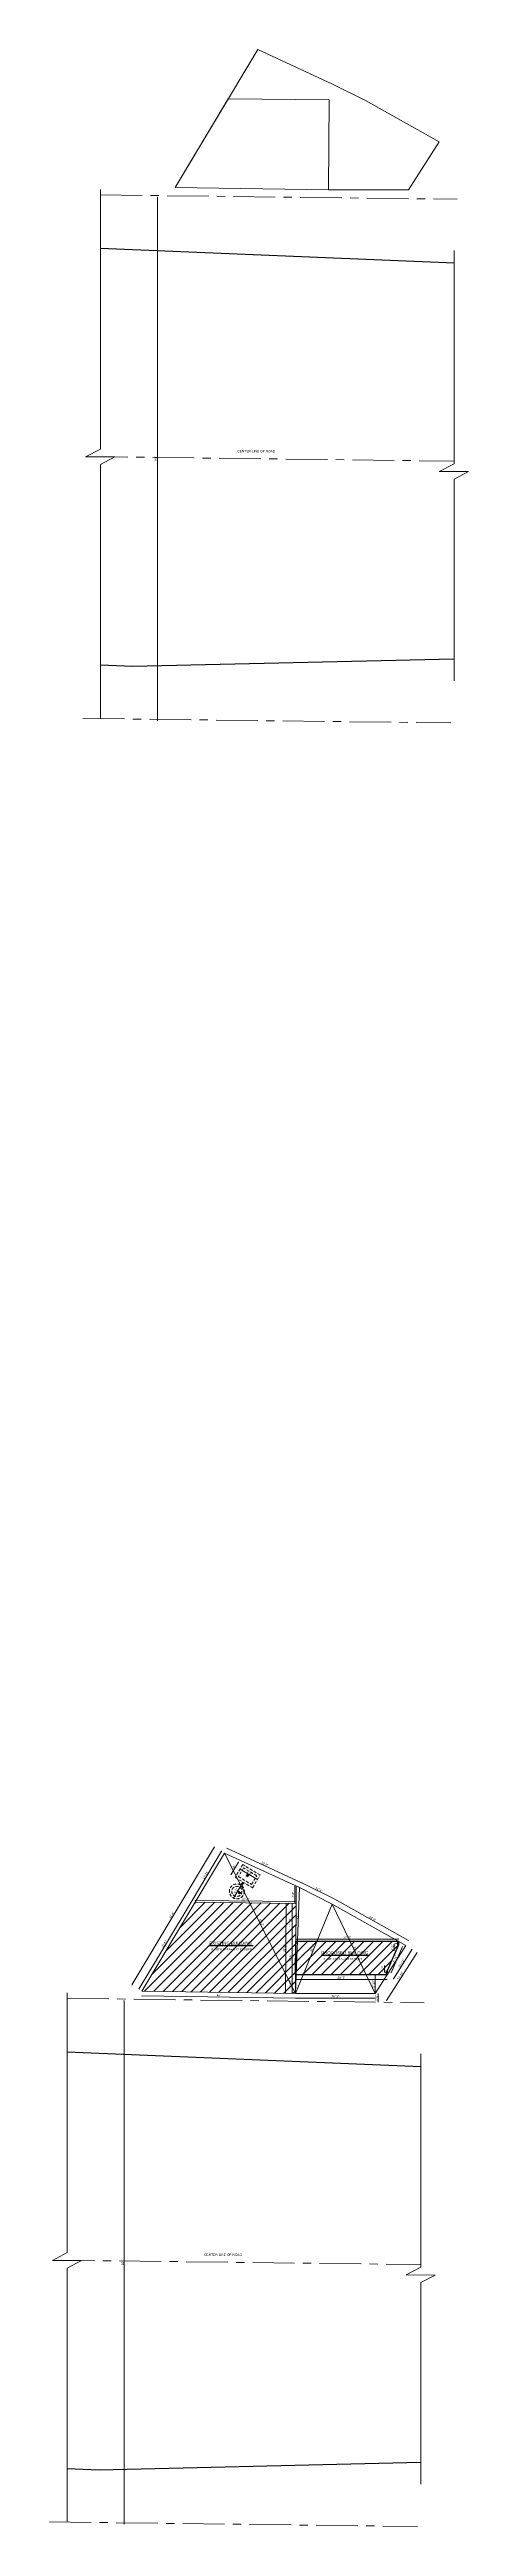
# Model space of a CAD drawing. Header units: inches. Extents: x 4069 to 291496, y -47643 to 12535.
# Drawn here: x 44501 to 46072, y -571 to 8737 of the extents above; entities that cross this region are included whole.
import ezdxf

# ---------------------------------------------------------------- set-up
doc = ezdxf.new("R2010")
doc.units = ezdxf.units.IN
doc.header["$LTSCALE"] = 5
doc.header["$MEASUREMENT"] = 0
doc.linetypes.add('CENTER', pattern=[2, 1.25, -0.25, 0.25, -0.25])
doc.linetypes.add('HIDDEN', pattern=[0.375, 0.25, -0.125])
for name, color, linetype, lineweight in [('A-WALL', 7, 'Continuous', 9), ('DOOR', 62, 'Continuous', 0), ('HATCH', 253, 'Continuous', 0)]:
    doc.layers.add(name, color=color, linetype=linetype, lineweight=lineweight)
doc.layers.add('DIM', color=5, linetype='Continuous')
doc.layers.add('TEXT', color=6, linetype='Continuous')
doc.styles.add('ROMANS', font='romans.shx', dxfattribs={"width": 0.8})
doc.styles.add('tt', font='stylu.ttf', dxfattribs={"height": 8})
doc.dimstyles.new('Copy(2) of STANDARD', dxfattribs={"dimtxt": 2, "dimasz": 4, "dimexe": 0, "dimexo": 0, "dimgap": 2, "dimtad": 1, "dimdec": 0, "dimzin": 0, "dimdsep": 46, "dimlunit": 3, "dimtxsty": 'tt', "dimblk": 'ARCHTICK', "dimcen": 0.0505, "dimse1": 1, "dimse2": 1, "dimclrd": 5, "dimclre": 5, "dimclrt": 7, "dimadec": 1, "dimazin": 0, "dimtm": 1e-09, "dimtfac": 1, "dimtdec": 0, "dimtofl": 0, "dimtmove": 1, "dimatfit": 3, "dimfxl": 1, "dimtolj": 2, "dimtzin": 0, "dimlwd": 13, "dimarcsym": 0})

# ---------------------------------------------------------------- blocks, each defined once
blk = doc.blocks.new('_ArchTick')
at = {"color": 0, "linetype": 'ByBlock', "const_width": 0.15}
blk.add_lwpolyline([(-0.5, -0.5), (0.5, 0.5)], dxfattribs=at)
blk = doc.blocks.new('*D1566')
at = {"layer": 'Defpoints', "color": 0, "ltscale": 5, "transparency": 16777216}
for p in [(45157.1, 1959.6, -58.2), (45165.5, 1977.7), (45437.6, 1829.8, -58.2)]:
    blk.add_point(p, dxfattribs=at)
at = {"layer": 'DIM', "color": 5, "lineweight": 13, "ltscale": 5, "transparency": 16777216}
blk.add_line((45446, 1847.9), (45165.5, 1977.7), dxfattribs=at)
at = {"layer": 'DIM', "color": 5, "lineweight": 13, "ltscale": 5, "transparency": 16777216, "xscale": 4, "yscale": 4, "zscale": 4}
for p, rotation in [((45165.5, 1977.7), 155.1576801813038), ((45446, 1847.9), 335.1576801813039)]:
    blk.add_blockref('_ArchTick', p, dxfattribs=dict(at, rotation=rotation))
at = {"layer": 'DIM', "color": 7, "ltscale": 5, "transparency": 16777216, "insert": (45308.3, 1918.4), "char_height": 8, "attachment_point": 5, "rotation": 335.15768, "style": 'tt'}
blk.add_mtext('\\A2;25\'-9"', dxfattribs=at)
blk = doc.blocks.new('*D1567')
at = {"layer": 'Defpoints', "color": 0, "ltscale": 5, "transparency": 16777216}
for p in [(45437.6, 1829.8, -58.2), (45446.7, 1847.9), (45561, 1767.8, -58.2)]:
    blk.add_point(p, dxfattribs=at)
at = {"layer": 'DIM', "color": 5, "lineweight": 13, "ltscale": 5, "transparency": 16777216}
blk.add_line((45570.1, 1786), (45446.7, 1847.9), dxfattribs=at)
at = {"layer": 'DIM', "color": 5, "lineweight": 13, "ltscale": 5, "transparency": 16777216, "xscale": 4, "yscale": 4, "zscale": 4}
for p, rotation in [((45446.7, 1847.9), 153.3431404319543), ((45570.1, 1786), 333.3431404319542)]:
    blk.add_blockref('_ArchTick', p, dxfattribs=dict(at, rotation=rotation))
at = {"layer": 'DIM', "color": 7, "ltscale": 5, "transparency": 16777216, "insert": (45511.1, 1822.4), "char_height": 8, "attachment_point": 5, "rotation": 333.34314, "style": 'tt'}
blk.add_mtext('\\A2;11\'-6"', dxfattribs=at)
blk = doc.blocks.new('*D1568')
at = {"layer": 'Defpoints', "color": 0, "ltscale": 5, "transparency": 16777216}
for p in [(45571.1, 1785.9), (45561, 1767.8, -58.2), (45837.1, 1612.8, -58.2)]:
    blk.add_point(p, dxfattribs=at)
at = {"layer": 'DIM', "color": 5, "lineweight": 13, "ltscale": 5, "transparency": 16777216}
blk.add_line((45847.2, 1630.8), (45571.1, 1785.9), dxfattribs=at)
at = {"layer": 'DIM', "color": 5, "lineweight": 13, "ltscale": 5, "transparency": 16777216, "xscale": 4, "yscale": 4, "zscale": 4}
for p, rotation in [((45571.1, 1785.9), 150.6791819765447), ((45847.2, 1630.8), 330.6791819765446)]:
    blk.add_blockref('_ArchTick', p, dxfattribs=dict(at, rotation=rotation))
at = {"layer": 'DIM', "color": 7, "ltscale": 5, "transparency": 16777216, "insert": (45712.2, 1713.7), "char_height": 8, "attachment_point": 5, "rotation": 330.67918, "style": 'tt'}
blk.add_mtext('\\A2;26\'-5"', dxfattribs=at)
blk = doc.blocks.new('*D1569')
at = {"layer": 'Defpoints', "color": 0, "ltscale": 5, "transparency": 16777216}
for p in [(45157.1, 1959.6, -58.2), (44809, 1463.8), (44847, 1441.1, -58.2)]:
    blk.add_point(p, dxfattribs=at)
at = {"layer": 'DIM', "color": 5, "lineweight": 13, "ltscale": 5, "transparency": 16777216}
blk.add_line((45119.1, 1982.4), (44809, 1463.8), dxfattribs=at)
at = {"layer": 'DIM', "color": 5, "lineweight": 13, "ltscale": 5, "transparency": 16777216, "xscale": 4, "yscale": 4, "zscale": 4}
for p, rotation in [((45119.1, 1982.4), 59.11731704924462), ((44809, 1463.8), 239.1173170492446)]:
    blk.add_blockref('_ArchTick', p, dxfattribs=dict(at, rotation=rotation))
at = {"layer": 'DIM', "color": 7, "ltscale": 5, "transparency": 16777216, "insert": (44958.7, 1726.3), "char_height": 8, "attachment_point": 5, "rotation": 59.11732, "style": 'tt'}
blk.add_mtext('\\A2;50\'-4"', dxfattribs=at)
blk = doc.blocks.new('*D1570')
at = {"layer": 'Defpoints', "color": 0, "ltscale": 5, "transparency": 16777216}
for p in [(44847, 1441.1, -58.2), (45422.7, 1414.6), (45422.9, 1432.4, -58.2)]:
    blk.add_point(p, dxfattribs=at)
at = {"layer": 'DIM', "color": 5, "lineweight": 13, "ltscale": 5, "transparency": 16777216}
blk.add_line((44846.7, 1423.2), (45422.7, 1414.6), dxfattribs=at)
at = {"layer": 'DIM', "color": 5, "lineweight": 13, "ltscale": 5, "transparency": 16777216, "xscale": 4, "yscale": 4, "zscale": 4}
for p, rotation in [((44846.7, 1423.2), 179.1401444559383), ((45422.7, 1414.6), 359.1401444559383)]:
    blk.add_blockref('_ArchTick', p, dxfattribs=dict(at, rotation=rotation))
at = {"layer": 'DIM', "color": 7, "ltscale": 5, "transparency": 16777216, "insert": (45134.8, 1425.1), "char_height": 8, "attachment_point": 5, "rotation": 359.14014, "style": 'tt'}
blk.add_mtext("\\A2;48'", dxfattribs=at)
blk = doc.blocks.new('*D1584')
at = {"layer": 'Defpoints', "color": 0, "ltscale": 5, "transparency": 16777216}
for p in [(45422.9, 1432.4, -58.2), (45722.1, 1432.4, -58.2), (45722.1, 1414.6)]:
    blk.add_point(p, dxfattribs=at)
at = {"layer": 'DIM', "color": 5, "lineweight": 13, "ltscale": 5, "transparency": 16777216}
blk.add_line((45422.9, 1414.6), (45722.1, 1414.6), dxfattribs=at)
at = {"layer": 'DIM', "color": 5, "lineweight": 13, "ltscale": 5, "transparency": 16777216, "xscale": 4, "yscale": 4, "zscale": 4, "rotation": 180}
blk.add_blockref('_ArchTick', (45422.9, 1414.6), dxfattribs=at)
at = {"layer": 'DIM', "color": 5, "lineweight": 13, "ltscale": 5, "transparency": 16777216, "xscale": 4, "yscale": 4, "zscale": 4}
blk.add_blockref('_ArchTick', (45722.1, 1414.6), dxfattribs=at)
at = {"layer": 'DIM', "color": 7, "ltscale": 5, "transparency": 16777216, "insert": (45572.5, 1420.8), "char_height": 8, "attachment_point": 5, "style": 'tt'}
blk.add_mtext('\\A2;25\'-0"', dxfattribs=at)
blk = doc.blocks.new('*D1585')
at = {"layer": 'Defpoints', "color": 0, "ltscale": 5, "transparency": 16777216}
for p in [(45837.1, 1612.8, -58.2), (45879.3, 1585.8), (45722.1, 1432.4, -58.2)]:
    blk.add_point(p, dxfattribs=at)
at = {"layer": 'DIM', "color": 5, "lineweight": 13, "ltscale": 5, "transparency": 16777216}
blk.add_line((45764.4, 1405.5), (45879.3, 1585.8), dxfattribs=at)
at = {"layer": 'DIM', "color": 5, "lineweight": 13, "ltscale": 5, "transparency": 16777216, "xscale": 4, "yscale": 4, "zscale": 4}
for p, rotation in [((45879.3, 1585.8), 57.48404716702264), ((45764.4, 1405.5), 237.4840471670226)]:
    blk.add_blockref('_ArchTick', p, dxfattribs=dict(at, rotation=rotation))
at = {"layer": 'DIM', "color": 7, "ltscale": 5, "transparency": 16777216, "insert": (45816.5, 1499.1), "char_height": 8, "attachment_point": 5, "rotation": 57.48405, "style": 'tt'}
blk.add_mtext('\\A2;17\'-10"', dxfattribs=at)
blk = doc.blocks.new('*D1563')
at = {"layer": 'Defpoints', "color": 0, "ltscale": 5, "transparency": 16777216}
for p in [(45188, 1792), (45190.3, 1790.6), (45218.6, 1838.9)]:
    blk.add_point(p, dxfattribs=at)
at = {"layer": 'DIM', "color": 5, "lineweight": 13, "ltscale": 5, "transparency": 16777216}
blk.add_line((45219, 1838.6), (45190.3, 1790.6), dxfattribs=at)
at = {"layer": 'DIM', "color": 5, "lineweight": 13, "ltscale": 5, "transparency": 16777216, "xscale": 4, "yscale": 4, "zscale": 4}
for p, rotation in [((45190.3, 1790.6), 239.1173170491949), ((45219, 1838.6), 59.11731704919498)]:
    blk.add_blockref('_ArchTick', p, dxfattribs=dict(at, rotation=rotation))
at = {"layer": 'DIM', "color": 7, "ltscale": 5, "transparency": 16777216, "insert": (45199.4, 1817.8), "char_height": 8, "attachment_point": 5, "rotation": 59.11732, "style": 'tt'}
blk.add_mtext('\\A2;4\'-8"', dxfattribs=at)
blk = doc.blocks.new('*D1564')
at = {"layer": 'Defpoints', "color": 0, "ltscale": 5, "transparency": 16777216}
for p in [(45180.8, 1877.4), (45196.5, 1868.1), (45225.2, 1916.1)]:
    blk.add_point(p, dxfattribs=at)
at = {"layer": 'DIM', "color": 5, "lineweight": 13, "ltscale": 5, "transparency": 16777216}
blk.add_line((45209.6, 1925.5), (45180.8, 1877.4), dxfattribs=at)
at = {"layer": 'DIM', "color": 5, "lineweight": 13, "ltscale": 5, "transparency": 16777216, "xscale": 4, "yscale": 4, "zscale": 4}
for p, rotation in [((45180.8, 1877.4), 239.1173170491949), ((45209.6, 1925.5), 59.11731704919498)]:
    blk.add_blockref('_ArchTick', p, dxfattribs=dict(at, rotation=rotation))
at = {"layer": 'DIM', "color": 7, "ltscale": 5, "transparency": 16777216, "insert": (45189.9, 1904.6), "char_height": 8, "attachment_point": 5, "rotation": 59.11732, "style": 'tt'}
blk.add_mtext('\\A2;4\'-8"', dxfattribs=at)
blk = doc.blocks.new('*D1565')
at = {"layer": 'Defpoints', "color": 0, "ltscale": 5, "transparency": 16777216}
for p in [(45210.3, 1891.2), (45275.6, 1852.2), (45280.3, 1860.2)]:
    blk.add_point(p, dxfattribs=at)
at = {"layer": 'DIM', "color": 5, "lineweight": 13, "ltscale": 5, "transparency": 16777216}
blk.add_line((45215.1, 1899.2), (45280.3, 1860.2), dxfattribs=at)
at = {"layer": 'DIM', "color": 5, "lineweight": 13, "ltscale": 5, "transparency": 16777216, "xscale": 4, "yscale": 4, "zscale": 4}
for p, rotation in [((45215.1, 1899.2), 149.1173170492385), ((45280.3, 1860.2), 329.1173170492385)]:
    blk.add_blockref('_ArchTick', p, dxfattribs=dict(at, rotation=rotation))
at = {"layer": 'DIM', "color": 7, "ltscale": 5, "transparency": 16777216, "insert": (45250.9, 1885), "char_height": 8, "attachment_point": 5, "rotation": 329.11732, "style": 'tt'}
blk.add_mtext('\\A2;6\'-4"', dxfattribs=at)
blk = doc.blocks.new('*D1579')
at = {"layer": 'Defpoints', "color": 0, "ltscale": 5, "transparency": 16777216}
for p in [(45046.7, 1781.5), (45046.7, 1774.9, -58.2), (45425.1, 1770.4, -58.2)]:
    blk.add_point(p, dxfattribs=at)
at = {"layer": 'DIM', "color": 5, "lineweight": 13, "ltscale": 5, "transparency": 16777216}
blk.add_line((45425.2, 1777), (45046.7, 1781.5), dxfattribs=at)
at = {"layer": 'DIM', "color": 5, "lineweight": 13, "ltscale": 5, "transparency": 16777216, "xscale": 4, "yscale": 4, "zscale": 4}
for p, rotation in [((45046.7, 1781.5), 179.3189926732725), ((45425.2, 1777), 359.3189926732724)]:
    blk.add_blockref('_ArchTick', p, dxfattribs=dict(at, rotation=rotation))
at = {"layer": 'DIM', "color": 7, "ltscale": 5, "transparency": 16777216, "insert": (45236, 1785.6), "char_height": 8, "attachment_point": 5, "rotation": 359.31899, "style": 'tt'}
blk.add_mtext('\\A2;31\'-7"', dxfattribs=at)
blk = doc.blocks.new('*D1580')
at = {"layer": 'Defpoints', "color": 0, "ltscale": 5, "transparency": 16777216}
for p in [(45046.7, 1774.9, -58.2), (44835.9, 1447.8), (44847, 1441.1, -58.2)]:
    blk.add_point(p, dxfattribs=at)
at = {"layer": 'DIM', "color": 5, "lineweight": 13, "ltscale": 5, "transparency": 16777216}
blk.add_line((45035.5, 1781.6), (44835.9, 1447.8), dxfattribs=at)
at = {"layer": 'DIM', "color": 5, "lineweight": 13, "ltscale": 5, "transparency": 16777216, "xscale": 4, "yscale": 4, "zscale": 4}
for p, rotation in [((45035.5, 1781.6), 59.11731704924701), ((44835.9, 1447.8), 239.117317049247)]:
    blk.add_blockref('_ArchTick', p, dxfattribs=dict(at, rotation=rotation))
at = {"layer": 'DIM', "color": 7, "ltscale": 5, "transparency": 16777216, "insert": (44930.4, 1617.8), "char_height": 8, "attachment_point": 5, "rotation": 59.11732, "style": 'tt'}
blk.add_mtext('\\A2;32\'-5"', dxfattribs=at)
blk = doc.blocks.new('*D1581')
at = {"layer": 'Defpoints', "color": 0, "ltscale": 5, "transparency": 16777216}
for p in [(45146, 1966.3), (45157.1, 1959.6, -58.2), (45046.7, 1774.9, -58.2)]:
    blk.add_point(p, dxfattribs=at)
at = {"layer": 'DIM', "color": 5, "lineweight": 13, "ltscale": 5, "transparency": 16777216}
blk.add_line((45035.5, 1781.6), (45146, 1966.3), dxfattribs=at)
at = {"layer": 'DIM', "color": 5, "lineweight": 13, "ltscale": 5, "transparency": 16777216, "xscale": 4, "yscale": 4, "zscale": 4}
for p, rotation in [((45146, 1966.3), 59.11731704919368), ((45035.5, 1781.6), 239.1173170491937)]:
    blk.add_blockref('_ArchTick', p, dxfattribs=dict(at, rotation=rotation))
at = {"layer": 'DIM', "color": 7, "ltscale": 5, "transparency": 16777216, "insert": (45085.4, 1877.2), "char_height": 8, "attachment_point": 5, "rotation": 59.11732, "style": 'tt'}
blk.add_mtext('\\A2;17\'-11"', dxfattribs=at)
blk = doc.blocks.new('*D1582')
at = {"layer": 'Defpoints', "color": 0, "ltscale": 5, "transparency": 16777216}
for p in [(45420.1, 1835.5), (45425.1, 1835.5), (45425.1, 1770.4)]:
    blk.add_point(p, dxfattribs=at)
at = {"layer": 'DIM', "color": 5, "lineweight": 13, "ltscale": 5, "transparency": 16777216}
blk.add_line((45420.1, 1770.4), (45420.1, 1835.5), dxfattribs=at)
at = {"layer": 'DIM', "color": 5, "lineweight": 13, "ltscale": 5, "transparency": 16777216, "xscale": 4, "yscale": 4, "zscale": 4}
for p, rotation in [((45420.1, 1835.5), 90), ((45420.1, 1770.4), 270)]:
    blk.add_blockref('_ArchTick', p, dxfattribs=dict(at, rotation=rotation))
at = {"layer": 'DIM', "color": 7, "ltscale": 5, "transparency": 16777216, "insert": (45413.9, 1803), "char_height": 8, "attachment_point": 5, "rotation": 90, "style": 'tt'}
blk.add_mtext('\\A2;5\'-6"', dxfattribs=at)
blk = doc.blocks.new('*D1583')
at = {"layer": 'Defpoints', "color": 0, "ltscale": 5, "transparency": 16777216}
for p in [(45388.2, 1770.7), (45425.1, 1770.4, -58.2), (45422.9, 1432.4, -58.2)]:
    blk.add_point(p, dxfattribs=at)
at = {"layer": 'DIM', "color": 5, "lineweight": 13, "ltscale": 5, "transparency": 16777216}
blk.add_line((45386, 1432.7), (45388.2, 1770.7), dxfattribs=at)
at = {"layer": 'DIM', "color": 5, "lineweight": 13, "ltscale": 5, "transparency": 16777216, "xscale": 4, "yscale": 4, "zscale": 4}
for p, rotation in [((45388.2, 1770.7), 89.62590714723008), ((45386, 1432.7), 269.6259071472301)]:
    blk.add_blockref('_ArchTick', p, dxfattribs=dict(at, rotation=rotation))
at = {"layer": 'DIM', "color": 7, "ltscale": 5, "transparency": 16777216, "insert": (45381, 1601.7), "char_height": 8, "attachment_point": 5, "rotation": 89.62591, "style": 'tt'}
blk.add_mtext('\\A2;28\'-2"', dxfattribs=at)
blk = doc.blocks.new('*D1555')
at = {"layer": 'Defpoints', "color": 0, "ltscale": 5, "transparency": 16777216}
for p in [(45410.1, 1628.4), (45424.2, 1628.4, -58.2), (45423.4, 1502.4, -58.2)]:
    blk.add_point(p, dxfattribs=at)
at = {"layer": 'DIM', "color": 5, "lineweight": 13, "ltscale": 5, "transparency": 16777216}
blk.add_line((45410.1, 1502.4), (45410.1, 1628.4), dxfattribs=at)
at = {"layer": 'DIM', "color": 5, "lineweight": 13, "ltscale": 5, "transparency": 16777216, "xscale": 4, "yscale": 4, "zscale": 4}
for p, rotation in [((45410.1, 1628.4), 90), ((45410.1, 1502.4), 270)]:
    blk.add_blockref('_ArchTick', p, dxfattribs=dict(at, rotation=rotation))
at = {"layer": 'DIM', "color": 7, "ltscale": 5, "transparency": 16777216, "insert": (45403.9, 1565.4), "char_height": 8, "attachment_point": 5, "rotation": 90, "style": 'tt'}
blk.add_mtext('\\A2;10\'-6"', dxfattribs=at)
blk = doc.blocks.new('*D1556')
at = {"layer": 'Defpoints', "color": 0, "ltscale": 5, "transparency": 16777216}
for p in [(45423.4, 1502.4, -58.2), (45410.1, 1432.4), (45422.9, 1432.4, -58.2)]:
    blk.add_point(p, dxfattribs=at)
at = {"layer": 'DIM', "color": 5, "lineweight": 13, "ltscale": 5, "transparency": 16777216}
blk.add_line((45410.1, 1502.4), (45410.1, 1432.4), dxfattribs=at)
at = {"layer": 'DIM', "color": 5, "lineweight": 13, "ltscale": 5, "transparency": 16777216, "xscale": 4, "yscale": 4, "zscale": 4}
for p, rotation in [((45410.1, 1502.4), 90), ((45410.1, 1432.4), 270)]:
    blk.add_blockref('_ArchTick', p, dxfattribs=dict(at, rotation=rotation))
at = {"layer": 'DIM', "color": 7, "ltscale": 5, "transparency": 16777216, "insert": (45403.9, 1467.4), "char_height": 8, "attachment_point": 5, "rotation": 90, "style": 'tt'}
blk.add_mtext('\\A2;5\'-10"', dxfattribs=at)
blk = doc.blocks.new('*D1557')
at = {"layer": 'Defpoints', "color": 0, "ltscale": 5, "transparency": 16777216}
for p in [(45410.1, 1770.4), (45425.1, 1770.4, -58.2), (45424.2, 1628.4, -58.2)]:
    blk.add_point(p, dxfattribs=at)
at = {"layer": 'DIM', "color": 5, "lineweight": 13, "ltscale": 5, "transparency": 16777216}
blk.add_line((45410.1, 1628.4), (45410.1, 1770.4), dxfattribs=at)
at = {"layer": 'DIM', "color": 5, "lineweight": 13, "ltscale": 5, "transparency": 16777216, "xscale": 4, "yscale": 4, "zscale": 4}
for p, rotation in [((45410.1, 1770.4), 90), ((45410.1, 1628.4), 270)]:
    blk.add_blockref('_ArchTick', p, dxfattribs=dict(at, rotation=rotation))
at = {"layer": 'DIM', "color": 7, "ltscale": 5, "transparency": 16777216, "insert": (45404, 1699.4), "char_height": 8, "attachment_point": 5, "rotation": 90, "style": 'tt'}
blk.add_mtext('\\A2;11\'-10"', dxfattribs=at)
blk = doc.blocks.new('*D1572')
at = {"layer": 'Defpoints', "color": 0, "ltscale": 5, "transparency": 16777216}
for p in [(45424.2, 1628.4), (45809.2, 1636.6), (45809.2, 1628.4)]:
    blk.add_point(p, dxfattribs=at)
at = {"layer": 'DIM', "color": 5, "lineweight": 13, "ltscale": 5, "transparency": 16777216}
blk.add_line((45424.2, 1636.6), (45809.2, 1636.6), dxfattribs=at)
at = {"layer": 'DIM', "color": 5, "lineweight": 13, "ltscale": 5, "transparency": 16777216, "xscale": 4, "yscale": 4, "zscale": 4, "rotation": 180}
blk.add_blockref('_ArchTick', (45424.2, 1636.6), dxfattribs=at)
at = {"layer": 'DIM', "color": 5, "lineweight": 13, "ltscale": 5, "transparency": 16777216, "xscale": 4, "yscale": 4, "zscale": 4}
blk.add_blockref('_ArchTick', (45809.2, 1636.6), dxfattribs=at)
at = {"layer": 'DIM', "color": 7, "ltscale": 5, "transparency": 16777216, "insert": (45616.7, 1642.8), "char_height": 8, "attachment_point": 5, "style": 'tt'}
blk.add_mtext('\\A2;32\'-1"', dxfattribs=at)
blk = doc.blocks.new('*D1573')
at = {"layer": 'Defpoints', "color": 0, "ltscale": 5, "transparency": 16777216}
for p in [(45806.3, 1614.4), (45809.2, 1628.4), (45809.2, 1614.4)]:
    blk.add_point(p, dxfattribs=at)
at = {"layer": 'DIM', "color": 5, "lineweight": 13, "ltscale": 5, "transparency": 16777216}
for p, q in [((45806.3, 1621.4), (45793.1, 1617.5)), ((45793.1, 1617.5), (45793.1, 1592.3)), ((45806.3, 1628.4), (45806.3, 1614.4))]:
    blk.add_line(p, q, dxfattribs=at)
at = {"layer": 'DIM', "color": 5, "lineweight": 13, "ltscale": 5, "transparency": 16777216, "xscale": 4, "yscale": 4, "zscale": 4}
for p, rotation in [((45806.3, 1628.4), 90), ((45806.3, 1614.4), 270)]:
    blk.add_blockref('_ArchTick', p, dxfattribs=dict(at, rotation=rotation))
at = {"layer": 'DIM', "color": 7, "ltscale": 5, "transparency": 16777216, "insert": (45787, 1604.9), "char_height": 8, "attachment_point": 5, "rotation": 90, "style": 'tt'}
blk.add_mtext('\\A2;1\'-2"', dxfattribs=at)
blk = doc.blocks.new('*D1574')
at = {"layer": 'Defpoints', "color": 0, "ltscale": 5, "transparency": 16777216}
for p in [(45809.2, 1614.4), (45766.7, 1516.4), (45781.8, 1509.9)]:
    blk.add_point(p, dxfattribs=at)
at = {"layer": 'DIM', "color": 5, "lineweight": 13, "ltscale": 5, "transparency": 16777216}
blk.add_line((45824.3, 1607.9), (45781.8, 1509.9), dxfattribs=at)
at = {"layer": 'DIM', "color": 5, "lineweight": 13, "ltscale": 5, "transparency": 16777216, "xscale": 4, "yscale": 4, "zscale": 4}
for p, rotation in [((45824.3, 1607.9), 66.57772555762529), ((45781.8, 1509.9), 246.5777255576253)]:
    blk.add_blockref('_ArchTick', p, dxfattribs=dict(at, rotation=rotation))
at = {"layer": 'DIM', "color": 7, "ltscale": 5, "transparency": 16777216, "insert": (45797.4, 1561.3), "char_height": 8, "attachment_point": 5, "rotation": 66.57773, "style": 'tt'}
blk.add_mtext('\\A2;8\'-11"', dxfattribs=at)
blk = doc.blocks.new('*D1575')
at = {"layer": 'Defpoints', "color": 0, "ltscale": 5, "transparency": 16777216}
for p in [(45763.5, 1502.4), (45766.7, 1516.4), (45766.7, 1502.4)]:
    blk.add_point(p, dxfattribs=at)
at = {"layer": 'DIM', "color": 5, "lineweight": 13, "ltscale": 5, "transparency": 16777216}
for p, q in [((45756.4, 1511.6), (45756.4, 1536.7)), ((45763.5, 1509.4), (45756.4, 1511.6)), ((45763.5, 1516.4), (45763.5, 1502.4))]:
    blk.add_line(p, q, dxfattribs=at)
at = {"layer": 'DIM', "color": 5, "lineweight": 13, "ltscale": 5, "transparency": 16777216, "xscale": 4, "yscale": 4, "zscale": 4}
for p, rotation in [((45763.5, 1516.4), 90), ((45763.5, 1502.4), 270)]:
    blk.add_blockref('_ArchTick', p, dxfattribs=dict(at, rotation=rotation))
at = {"layer": 'DIM', "color": 7, "ltscale": 5, "transparency": 16777216, "insert": (45750.3, 1524.1), "char_height": 8, "attachment_point": 5, "rotation": 90, "style": 'tt'}
blk.add_mtext('\\A2;1\'-2"', dxfattribs=at)
blk = doc.blocks.new('*D1576')
at = {"layer": 'Defpoints', "color": 0, "ltscale": 5, "transparency": 16777216}
for p in [(45423.4, 1502.4), (45766.7, 1502.4), (45423.4, 1484.6)]:
    blk.add_point(p, dxfattribs=at)
at = {"layer": 'DIM', "color": 5, "lineweight": 13, "ltscale": 5, "transparency": 16777216}
blk.add_line((45766.7, 1484.6), (45423.4, 1484.6), dxfattribs=at)
at = {"layer": 'DIM', "color": 5, "lineweight": 13, "ltscale": 5, "transparency": 16777216, "xscale": 4, "yscale": 4, "zscale": 4, "rotation": 180}
blk.add_blockref('_ArchTick', (45423.4, 1484.6), dxfattribs=at)
at = {"layer": 'DIM', "color": 5, "lineweight": 13, "ltscale": 5, "transparency": 16777216, "xscale": 4, "yscale": 4, "zscale": 4}
blk.add_blockref('_ArchTick', (45766.7, 1484.6), dxfattribs=at)
at = {"layer": 'DIM', "color": 7, "ltscale": 5, "transparency": 16777216, "insert": (45595, 1490.8), "char_height": 8, "attachment_point": 5, "style": 'tt'}
blk.add_mtext('\\A2;28\'-7"', dxfattribs=at)
blk = doc.blocks.new('*D1577')
at = {"layer": 'Defpoints', "color": 0, "ltscale": 5, "transparency": 16777216}
for p in [(45722.1, 1502.4), (45722.1, 1502.4), (45722.1, 1432.4, -58.2)]:
    blk.add_point(p, dxfattribs=at)
at = {"layer": 'DIM', "color": 5, "lineweight": 13, "ltscale": 5, "transparency": 16777216}
blk.add_line((45722.1, 1432.4), (45722.1, 1502.4), dxfattribs=at)
at = {"layer": 'DIM', "color": 5, "lineweight": 13, "ltscale": 5, "transparency": 16777216, "xscale": 4, "yscale": 4, "zscale": 4}
for p, rotation in [((45722.1, 1502.4), 90), ((45722.1, 1432.4), 270)]:
    blk.add_blockref('_ArchTick', p, dxfattribs=dict(at, rotation=rotation))
at = {"layer": 'DIM', "color": 7, "ltscale": 5, "transparency": 16777216, "insert": (45715.9, 1467.4), "char_height": 8, "attachment_point": 5, "rotation": 90, "style": 'tt'}
blk.add_mtext('\\A2;5\'-10"', dxfattribs=at)
blk = doc.blocks.new('*D1558')
at = {"layer": 'Defpoints', "color": 0, "ltscale": 5, "transparency": 16777216}
for p in [(45157.1, 1959.6, -58.2), (45422.9, 1432.4, -58.2), (45422.9, 1432.4)]:
    blk.add_point(p, dxfattribs=at)
at = {"layer": 'DIM', "color": 5, "lineweight": 13, "ltscale": 5, "transparency": 16777216}
blk.add_line((45157.1, 1959.6), (45422.9, 1432.4), dxfattribs=at)
at = {"layer": 'DIM', "color": 5, "lineweight": 13, "ltscale": 5, "transparency": 16777216, "xscale": 4, "yscale": 4, "zscale": 4}
for p, rotation in [((45157.1, 1959.6), 116.757650524595), ((45422.9, 1432.4), 296.757650524595)]:
    blk.add_blockref('_ArchTick', p, dxfattribs=dict(at, rotation=rotation))
at = {"layer": 'DIM', "color": 7, "ltscale": 5, "transparency": 16777216, "insert": (45295.5, 1698.8), "char_height": 8, "attachment_point": 5, "rotation": 296.75765, "style": 'tt'}
blk.add_mtext('\\A2;49\'-2"', dxfattribs=at)
blk = doc.blocks.new('*D1559')
at = {"layer": 'Defpoints', "color": 0, "ltscale": 5, "transparency": 16777216}
for p in [(45561, 1767.8, -58.2), (45561, 1767.8), (45422.9, 1432.4)]:
    blk.add_point(p, dxfattribs=at)
at = {"layer": 'DIM', "color": 5, "lineweight": 13, "ltscale": 5, "transparency": 16777216}
blk.add_line((45422.9, 1432.4), (45561, 1767.8), dxfattribs=at)
at = {"layer": 'DIM', "color": 5, "lineweight": 13, "ltscale": 5, "transparency": 16777216, "xscale": 4, "yscale": 4, "zscale": 4}
for p, rotation in [((45561, 1767.8), 67.63045280318387), ((45422.9, 1432.4), 247.6304528031839)]:
    blk.add_blockref('_ArchTick', p, dxfattribs=dict(at, rotation=rotation))
at = {"layer": 'DIM', "color": 7, "ltscale": 5, "transparency": 16777216, "insert": (45486.2, 1602.5), "char_height": 8, "attachment_point": 5, "rotation": 67.63045, "style": 'tt'}
blk.add_mtext('\\A2;30\'-3"', dxfattribs=at)
blk = doc.blocks.new('*D1560')
at = {"layer": 'Defpoints', "color": 0, "ltscale": 5, "transparency": 16777216}
for p in [(45561, 1767.8), (45722.1, 1432.4), (45722.1, 1432.4)]:
    blk.add_point(p, dxfattribs=at)
at = {"layer": 'DIM', "color": 5, "lineweight": 13, "ltscale": 5, "transparency": 16777216}
blk.add_line((45561, 1767.8), (45722.1, 1432.4), dxfattribs=at)
at = {"layer": 'DIM', "color": 5, "lineweight": 13, "ltscale": 5, "transparency": 16777216, "xscale": 4, "yscale": 4, "zscale": 4}
for p, rotation in [((45561, 1767.8), 115.661332565783), ((45722.1, 1432.4), 295.661332565783)]:
    blk.add_blockref('_ArchTick', p, dxfattribs=dict(at, rotation=rotation))
at = {"layer": 'DIM', "color": 7, "ltscale": 5, "transparency": 16777216, "insert": (45647.1, 1602.8), "char_height": 8, "attachment_point": 5, "rotation": 295.66133, "style": 'tt'}
blk.add_mtext("\\A2;31'", dxfattribs=at)
blk = doc.blocks.new('*D1561')
at = {"layer": 'Defpoints', "color": 0, "ltscale": 5, "transparency": 16777216}
for p in [(45437.6, 1829.8, -58.2), (45422.9, 1432.4), (45422.9, 1432.4)]:
    blk.add_point(p, dxfattribs=at)
at = {"layer": 'DIM', "color": 5, "lineweight": 13, "ltscale": 5, "transparency": 16777216}
blk.add_line((45437.6, 1829.8), (45422.9, 1432.4), dxfattribs=at)
at = {"layer": 'DIM', "color": 5, "lineweight": 13, "ltscale": 5, "transparency": 16777216, "xscale": 4, "yscale": 4, "zscale": 4}
for p, rotation in [((45437.6, 1829.8), 87.88570645799584), ((45422.9, 1432.4), 267.8857064579958)]:
    blk.add_blockref('_ArchTick', p, dxfattribs=dict(at, rotation=rotation))
at = {"layer": 'DIM', "color": 7, "ltscale": 5, "transparency": 16777216, "insert": (45427.6, 1725.1), "char_height": 8, "attachment_point": 5, "rotation": 87.88571, "style": 'tt'}
blk.add_mtext('\\A2;33\'-2"', dxfattribs=at)
blk = doc.blocks.new('*D1578')
at = {"layer": 'Defpoints', "color": 0, "ltscale": 5, "transparency": 16777216}
for p in [(45236.2, 1405.2), (44780.4, -562.6), (45211.9, -562.6)]:
    blk.add_point(p, dxfattribs=at)
at = {"layer": 'DIM', "color": 5, "lineweight": 13, "ltscale": 5, "transparency": 16777216}
blk.add_line((44780.4, 1405.2), (44780.4, -562.6), dxfattribs=at)
at = {"layer": 'DIM', "color": 5, "lineweight": 13, "ltscale": 5, "transparency": 16777216, "xscale": 4, "yscale": 4, "zscale": 4}
for p, rotation in [((44780.4, 1405.2), 90), ((44780.4, -562.6), 270)]:
    blk.add_blockref('_ArchTick', p, dxfattribs=dict(at, rotation=rotation))
at = {"layer": 'DIM', "color": 7, "ltscale": 5, "transparency": 16777216, "insert": (44774.3, 421.3), "char_height": 8, "attachment_point": 5, "rotation": 90, "style": 'tt'}
blk.add_mtext("\\A2;164'", dxfattribs=at)
blk = doc.blocks.new('*D1587')
at = {"layer": 'Defpoints', "color": 0, "ltscale": 5, "transparency": 16777216}
for p in [(45837.1, 1612.8, -58.2), (45860.6, 1597.8), (45766.7, 1502.4)]:
    blk.add_point(p, dxfattribs=at)
at = {"layer": 'DIM', "color": 5, "lineweight": 13, "ltscale": 5, "transparency": 16777216}
blk.add_line((45790.2, 1487.5), (45860.6, 1597.8), dxfattribs=at)
at = {"layer": 'DIM', "color": 5, "lineweight": 13, "ltscale": 5, "transparency": 16777216, "xscale": 4, "yscale": 4, "zscale": 4}
for p, rotation in [((45860.6, 1597.8), 57.48404716702043), ((45790.2, 1487.5), 237.4840471670204)]:
    blk.add_blockref('_ArchTick', p, dxfattribs=dict(at, rotation=rotation))
at = {"layer": 'DIM', "color": 7, "ltscale": 5, "transparency": 16777216, "insert": (45820.2, 1545.9), "char_height": 8, "attachment_point": 5, "rotation": 57.48405, "style": 'tt'}
blk.add_mtext('\\A2;10\'-11"', dxfattribs=at)
blk = doc.blocks.new('*D1589')
at = {"layer": 'Defpoints', "color": 0, "ltscale": 5, "transparency": 16777216}
for p in [(45721.7, 1399.3), (45722.1, 1432.4), (45733, 1399.1)]:
    blk.add_point(p, dxfattribs=at)
at = {"layer": 'DIM', "color": 5, "lineweight": 13, "ltscale": 5, "transparency": 16777216}
blk.add_line((45733.4, 1432.3), (45733, 1399.1), dxfattribs=at)
at = {"layer": 'DIM', "color": 5, "lineweight": 13, "ltscale": 5, "transparency": 16777216, "xscale": 4, "yscale": 4, "zscale": 4}
for p, rotation in [((45733, 1399.1), 269.2941950465227), ((45733.4, 1432.3), 89.2941950465227)]:
    blk.add_blockref('_ArchTick', p, dxfattribs=dict(at, rotation=rotation))
at = {"layer": 'DIM', "color": 7, "ltscale": 5, "transparency": 16777216, "insert": (45727, 1415.8), "char_height": 8, "attachment_point": 5, "rotation": 89.2942, "style": 'tt'}
blk.add_mtext('\\A2;2\'-9"', dxfattribs=at)
blk = doc.blocks.new('*D1850')
at = {"layer": 'Defpoints', "color": 0, "ltscale": 5, "transparency": 16777216}
for p in [(45360.6, 8182.2), (44904.9, 6214.3), (45336.4, 6214.3)]:
    blk.add_point(p, dxfattribs=at)
at = {"layer": 'DIM', "color": 5, "lineweight": 13, "ltscale": 5, "transparency": 16777216}
blk.add_line((44904.9, 8182.2), (44904.9, 6214.3), dxfattribs=at)
at = {"layer": 'DIM', "color": 5, "lineweight": 13, "ltscale": 5, "transparency": 16777216, "xscale": 4, "yscale": 4, "zscale": 4}
for p, rotation in [((44904.9, 8182.2), 90), ((44904.9, 6214.3), 270)]:
    blk.add_blockref('_ArchTick', p, dxfattribs=dict(at, rotation=rotation))
at = {"layer": 'DIM', "color": 7, "ltscale": 5, "transparency": 16777216, "insert": (44898.7, 7198.2), "char_height": 8, "attachment_point": 5, "rotation": 90, "style": 'tt'}
blk.add_mtext("\\A2;164'", dxfattribs=at)

msp = doc.modelspace()

# ---------------------------------------------------------------- hatches: boundary and pattern name
at = {"layer": 'HATCH', "ltscale": 5}
h = msp.add_hatch(dxfattribs=at)
h.set_pattern_fill('ANSI31', color=256, scale=200, style=0)
h.paths.add_polyline_path([(45425.13273, 1770.44007), (45046.65741, 1774.93878), (44846.99075, 1441.09117), (45422.92589, 1432.44728)])
h.paths.add_polyline_path([(45389.99351, 1582.83681), (45390.23582, 1619.94875), (45371.70034, 1620.06978), (45371.45803, 1582.95783)], flags=24)
h.paths.add_polyline_path([(45413.03062, 1545.43749), (45413.03062, 1582.55023), (45394.49474, 1582.55023), (45394.49474, 1545.43749)], flags=24)
h.paths.add_polyline_path([(45412.98376, 1448.70007), (45412.98376, 1485.81281), (45394.44789, 1485.81281), (45394.44789, 1448.70007)], flags=24)
h.paths.add_polyline_path([(45413.10089, 1675.4666), (45413.10089, 1720.52077), (45394.56502, 1720.52077), (45394.56502, 1675.4666)], flags=24)
h.paths.add_polyline_path([(45279.11385, 1711.19229), (45295.82266, 1678.05363), (45312.37369, 1686.39881), (45295.66488, 1719.53747)], flags=24)
h.paths.add_polyline_path([(45436.02272, 1706.24134), (45437.39192, 1743.32881), (45418.86866, 1744.01266), (45417.49946, 1706.92518)], flags=9)
h.paths.add_polyline_path([(45105.22415, 1590.6861), (45272.93133, 1590.6861), (45272.93133, 1603.68756), (45105.22415, 1603.68756)], flags=24)
h.paths.add_polyline_path([(45096.53694, 1611.11018), (45263.13577, 1611.11018), (45263.13577, 1629.86128), (45096.53694, 1629.86128)], flags=24)
h = msp.add_hatch(dxfattribs=at)
h.set_pattern_fill('ANSI31', color=256, scale=200, style=0)
h.paths.add_polyline_path([(45809.17016, 1614.44042), (45809.17016, 1628.44042), (45424.20558, 1628.44042), (45423.38289, 1502.44042), (45766.71653, 1502.44042), (45766.71653, 1516.44042)])
h.paths.add_polyline_path([(45796.22366, 1588.86673), (45796.22366, 1618.03804), (45777.68779, 1618.03804), (45777.68779, 1588.86673)], flags=24)
h.paths.add_polyline_path([(45759.51483, 1508.08536), (45759.51483, 1537.25667), (45740.97896, 1537.25667), (45740.97896, 1508.08536)], flags=24)
h.paths.add_polyline_path([(45487.5785, 1581.84899), (45501.70282, 1616.16893), (45484.56181, 1623.22329), (45470.43748, 1588.90335)], flags=24)
h.paths.add_polyline_path([(45634.15767, 1608.59386), (45643.49077, 1589.16756), (45660.19844, 1597.19454), (45650.86534, 1616.62083)], flags=24)
h.paths.add_polyline_path([(45525.25577, 1554.59396), (45684.99223, 1554.59396), (45684.99223, 1567.50758), (45525.25577, 1567.50758)], flags=24)
h.paths.add_polyline_path([(45516.51438, 1574.74718), (45702.39579, 1574.74718), (45702.39579, 1593.73547), (45516.51438, 1593.73547)], flags=24)

# ---------------------------------------------------------------- linework, layer by layer
for p, q in [((44691.20025, 7989.57995, -31.2793), (46017.95476, 7934.60523, -59.12383)), ((44811.54999, 6417.79223, 1.516), (44691.20025, 6422.95883, 1.516)), ((46017.95476, 6445.8675, 1.516), (44811.54999, 6417.79223, 1.516)), ((44566.75215, 1212.66278, -31.2793), (45893.50665, 1157.68806, -59.12383)), ((44687.10188, -359.12495, 1.516), (44566.75215, -353.95834, 1.516)), ((45893.50665, -331.04967, 1.516), (44687.10188, -359.12495, 1.516))]:
    msp.add_line(p, q)
at = {"layer": 'A-WALL', "linetype": 'CENTER', "ltscale": 25}
for p, q in [((44691.20025, 8190.40722), (46030.07598, 8173.91329)), ((44637.38054, 7206.99558), (46017.95476, 7189.98795)), ((44625.25932, 6223.07024), (46005.83354, 6206.06261)), ((44566.75215, 1413.49005), (45905.62787, 1396.99612)), ((44512.93243, 430.0784), (45893.50665, 413.07077)), ((44500.81121, -553.84694), (45881.38544, -570.85457))]:
    msp.add_line(p, q, dxfattribs=at)
at = {"layer": 'A-WALL', "ltscale": 5}
msp.add_line((45425.13273, 1770.44007), (45425.13273, 1835.54745), dxfattribs=at)
at = {"layer": 'A-WALL', "ltscale": 5, "elevation": -58.16904}
for points in [[(45281.56438, 8736.54592), (44971.43886, 8218.00834), (45547.374, 8209.36445), (45846.54669, 8209.36445), (45961.50168, 8389.69682), (45685.4078, 8544.76542), (45562.04271, 8606.69525)], [(45157.11627, 1959.62875), (44846.99075, 1441.09117), (45422.92589, 1432.44728), (45722.09858, 1432.44728), (45837.05357, 1612.77965), (45560.95969, 1767.84825), (45437.59461, 1829.77808)]]:
    msp.add_lwpolyline(points, close=True, dxfattribs=at)
at = {"layer": 'A-WALL', "linetype": 'Continuous', "ltscale": 5}
for points, elevation in [([(44691.20025, 8210.88055), (44691.20025, 7235.01007), (44635.61053, 7206.07424), (44744.87347, 7205.82424), (44691.20025, 7177.21527), (44691.20025, 6222.25789)], -31.2793), ([(46017.95476, 7981.45409), (46017.95476, 7180.03535), (45962.36503, 7151.09953), (46071.62797, 7150.84953), (46017.95476, 7122.24056), (46017.95476, 6364.80426)], -59.12383), ([(44566.75215, 1433.96337), (44566.75215, 458.09289), (44511.16242, 429.15707), (44620.42536, 428.90707), (44566.75215, 400.2981), (44566.75215, -554.65928)], -31.2793), ([(45893.50665, 1204.53692), (45893.50665, 403.11818), (45837.91693, 374.18235), (45947.17987, 373.93235), (45893.50665, 345.32338), (45893.50665, -412.11291)], -59.12383)]:
    msp.add_lwpolyline(points, dxfattribs=dict(at, elevation=elevation))
at = {"layer": 'DIM', "ltscale": 5}
msp.add_lwpolyline([(45424.20558, 1628.44042), (45809.17016, 1628.44042), (45809.17016, 1614.44042), (45766.71653, 1516.44042), (45766.71653, 1502.44042), (45423.38289, 1502.44042)], close=True, dxfattribs=at)
at = {"layer": 'DOOR', "lineweight": 13, "elevation": -58.16904}
for points in [[(44971.43886, 8218.00834), (45547.374, 8209.36445), (45549.58084, 8547.35725), (45171.10551, 8551.85595)], [(44846.99075, 1441.09117), (45422.92589, 1432.44728), (45425.13273, 1770.44007), (45046.65741, 1774.93878)]]:
    msp.add_lwpolyline(points, close=True, dxfattribs=at)
at = {"layer": 'HATCH', "linetype": 'HIDDEN', "ltscale": 9}
for p, q in [((45225.57208, 1850.65725, -58.16904), (45218.55972, 1838.93241, -58.16904)), ((45229.00496, 1848.60412, -58.16904), (45221.76483, 1836.49844, -58.16904))]:
    msp.add_line(p, q, dxfattribs=at)
at = {"layer": 'HATCH', "linetype": 'HIDDEN', "ltscale": 9, "elevation": -58.16904}
for points in [[(45196.46789, 1868.0638), (45261.69262, 1829.05438), (45290.4364, 1877.1147), (45225.21168, 1916.12413)], [(45208.81141, 1871.16825), (45258.58817, 1841.3979), (45278.09288, 1874.01026), (45228.31612, 1903.78061)]]:
    msp.add_lwpolyline(points, close=True, dxfattribs=at)
at = {"layer": 'HATCH', "linetype": 'HIDDEN', "ltscale": 9}
for radius in [28, 19]:
    msp.add_circle((45203.27217, 1815.47413, -58.16904), radius, dxfattribs=at)

# ---------------------------------------------------------------- texts
at = {"layer": 'TEXT', "lineweight": 70, "style": 'tt'}
for s, height, p in [('CENTER LINE OF ROAD ', 9, (45204.5375, 7222.80047, -58.16904)), ('PLINTH AREA=1117.82 SQFT', 8, (45107.39106, 1593.42695, -58.16904)), ('PLINTH AREA=318.63 SQFT', 8, (45527.40804, 1557.2616, -58.16904)), ('CENTER LINE OF ROAD ', 9, (45080.0894, 445.8833, -58.16904))]:
    msp.add_text(s, height=height, dxfattribs=at).set_placement(p)
at = {"layer": 'TEXT', "lineweight": 9, "style": 'ROMANS'}
for s, p in [('ST', (45236.71242, 1874.82116, -58.16904)), ('SP', (45206.3654, 1810.13076, -58.16904))]:
    msp.add_text(s, height=6.72, rotation=329.117317049, dxfattribs=at).set_placement(p)
at = {"layer": 'TEXT', "linetype": 'ByBlock', "style": 'tt'}
for s, p in [('%%UEXISTING BUILDING ', (45099.66212, 1614.59554, -58.16904)), ('%%UPROPOSED BUILDING ', (45519.6791, 1578.4302, -58.16904))]:
    msp.add_text(s, height=12, dxfattribs=at).set_placement(p)

# ---------------------------------------------------------------- dimensions: what is measured, and where the dimension line sits
at = {"layer": 'DIM', "ltscale": 5}
dim = msp.add_linear_dim(base=(44904.87691, 6214.30958), p1=(45360.63811, 8182.16026), p2=(45336.39568, 6214.30958), angle=90, dimstyle='Copy(2) of STANDARD', dxfattribs=at)
dim.commit()
dim.dimension.update_dxf_attribs({"geometry": '*D1850', "text_midpoint": (44898.69829, 7198.23492)})
for p1, p2, distance, picture, middle in [((45157.11627, 1959.62875, -58.16904), (44846.99075, 1441.09117, -58.16904), -44.30529, '*D1569', (44958.70207, 1726.28747)), ((45157.11627, 1959.62875, -58.16904), (45422.92589, 1432.44728, -58.16904), 0, '*D1558', (45295.53809, 1698.81974)), ((45437.59461, 1829.77808, -58.16904), (45157.11627, 1959.62875, -58.16904), -19.95375, '*D1566', (45308.33178, 1918.41238)), ((45046.65741, 1774.93878, -58.16904), (44846.99075, 1441.09117, -58.16904), -12.98115, '*D1580', (44930.3858, 1617.84633)), ((45425.13273, 1770.44007, -58.16904), (45046.65741, 1774.93878, -58.16904), -6.58393, '*D1579', (45236.04804, 1785.55941)), ((45422.92589, 1432.44728, -58.16904), (45425.13273, 1770.44007, -58.16904), 36.91213, '*D1583', (45380.98047, 1601.72475)), ((45422.92589, 1432.44728), (45560.95969, 1767.84825, -58.16904), 0, '*D1559', (45486.23453, 1602.49699)), ((45560.95969, 1767.84825, -58.16904), (45437.59461, 1829.77808, -58.16904), -20.28954, '*D1567', (45511.13885, 1822.44184)), ((45560.95969, 1767.84825), (45722.09858, 1432.44728), 0, '*D1560', (45647.06668, 1602.8082)), ((45837.05357, 1612.77965, -58.16904), (45560.95969, 1767.84825, -58.16904), -20.70148, '*D1568', (45712.16693, 1713.74537)), ((45722.09858, 1432.44728, -58.16904), (45837.05357, 1612.77965, -58.16904), -50.11161, '*D1585', (45816.50616, 1499.07195)), ((45809.17016, 1614.44042), (45766.71653, 1516.44042), 16.47742, '*D1574', (45797.43114, 1561.3303)), ((44846.99075, 1441.09117, -58.16904), (45422.92589, 1432.44728, -58.16904), -17.85082, '*D1570', (45134.78316, 1425.09834)), ((45722.09858, 1432.44728), (45721.68977, 1399.26209), 11.26565, '*D1589', (45727.02767, 1415.79145))]:
    dim = msp.add_aligned_dim(p1=p1, p2=p2, distance=distance, dimstyle='Copy(2) of STANDARD', override={"dimtxt": 6}, dxfattribs=at)
    dim.commit()
    dim.dimension.update_dxf_attribs({"geometry": picture, "text_midpoint": middle})
for base, p1, p2, angle, picture, middle in [((45145.97559, 1966.29174), (45046.65741, 1774.93878, -58.16904), (45157.11627, 1959.62875, -58.16904), 59.117317049, '*D1581', (45085.35055, 1877.17374)), ((45180.81181, 1877.42735, -58.16904), (45225.21168, 1916.12413, -58.16904), (45196.46789, 1868.0638, -58.16904), 59.117317049, '*D1564', (45189.88109, 1904.62888, -58.16904)), ((45280.31981, 1860.19951, -58.16904), (45210.3287, 1891.23942, -58.16904), (45275.55342, 1852.23, -58.16904), 329.117317049, '*D1565', (45250.87882, 1885.00684, -58.16904)), ((45190.30997, 1790.62467, -58.16904), (45218.55139, 1838.93784, -58.16904), (45187.99295, 1792.01043, -58.16904), 59.117317049, '*D1563', (45199.36876, 1817.80868, -58.16904)), ((45410.11407, 1770.44007), (45424.20558, 1628.44042, -58.16904), (45425.13273, 1770.44007, -58.16904), 90, '*D1557', (45403.97059, 1699.44025)), ((45410.11407, 1628.44042), (45423.38289, 1502.44042, -58.16904), (45424.20558, 1628.44042, -58.16904), 90, '*D1555', (45403.93545, 1565.44042)), ((45860.55669, 1597.79731), (45766.71653, 1502.44042), (45837.05357, 1612.77965, -58.16904), 237.484047167, '*D1587', (45820.20773, 1545.93003)), ((45410.11407, 1432.44728), (45423.38289, 1502.44042, -58.16904), (45422.92589, 1432.44728, -58.16904), 90, '*D1556', (45403.91202, 1467.44385)), ((45722.09858, 1502.44042), (45722.09858, 1432.44728, -58.16904), (45722.09858, 1502.44042), 90, '*D1577', (45715.89653, 1467.44385)), ((45763.47823, 1502.44042), (45766.71653, 1516.44042), (45766.71653, 1502.44042), 90, '*D1575', (45750.3201, 1513.56413)), ((44780.4288, -562.6076), (45236.19001, 1405.24308), (45211.94758, -562.6076), 90, '*D1578', (44774.25018, 421.31774))]:
    dim = msp.add_linear_dim(base=base, p1=p1, p2=p2, angle=angle, dimstyle='Copy(2) of STANDARD', override={"dimtxt": 6}, dxfattribs=at)
    dim.commit()
    dim.dimension.update_dxf_attribs({"geometry": picture, "text_midpoint": middle})
dim = msp.add_linear_dim(base=(45420.05365, 1835.54745), p1=(45425.13273, 1770.44007), p2=(45425.13273, 1835.54745), angle=90, text='5\'-6"', dimstyle='Copy(2) of STANDARD', override={"dimtxt": 6}, dxfattribs=at)
dim.commit()
dim.dimension.update_dxf_attribs({"geometry": '*D1582', "text_midpoint": (45413.88088, 1802.99376)})
for base, p1, p2, angle, picture, middle, dimtype in [((45422.92589, 1432.44728), (45437.59461, 1829.77808, -58.16904), (45422.92589, 1432.44728), 267.885706458, '*D1561', (45433.7235, 1724.92161), 161), ((45806.26612, 1614.44042), (45809.17016, 1628.44042), (45809.17016, 1614.44042), 90, '*D1573', (45793.108, 1615.45239), 160)]:
    dim = msp.add_linear_dim(base=base, p1=p1, p2=p2, angle=angle, dimstyle='Copy(2) of STANDARD', override={"dimtxt": 6}, dxfattribs=at)
    dim.commit()
    dim.dimension.update_dxf_attribs({"geometry": picture, "text_midpoint": middle, "dimtype": dimtype})
for base, p1, p2, picture, middle in [((45809.17016, 1636.64721), (45424.20558, 1628.44042), (45809.17016, 1628.44042), '*D1572', (45616.68787, 1642.79069)), ((45423.38289, 1484.5511), (45766.71653, 1502.44042), (45423.38289, 1502.44042), '*D1576', (45595.04971, 1490.83807))]:
    dim = msp.add_linear_dim(base=base, p1=p1, p2=p2, dimstyle='Copy(2) of STANDARD', override={"dimtxt": 6}, dxfattribs=at)
    dim.commit()
    dim.dimension.update_dxf_attribs({"geometry": picture, "text_midpoint": middle})
dim = msp.add_linear_dim(base=(45722.09858, 1414.59847), p1=(45422.92589, 1432.44728, -58.16904), p2=(45722.09858, 1432.44728, -58.16904), text='25\'-0"', dimstyle='Copy(2) of STANDARD', override={"dimtxt": 6}, dxfattribs=at)
dim.commit()
dim.dimension.update_dxf_attribs({"geometry": '*D1584', "text_midpoint": (45572.51224, 1420.80052)})

doc.saveas('drawing.dxf')
